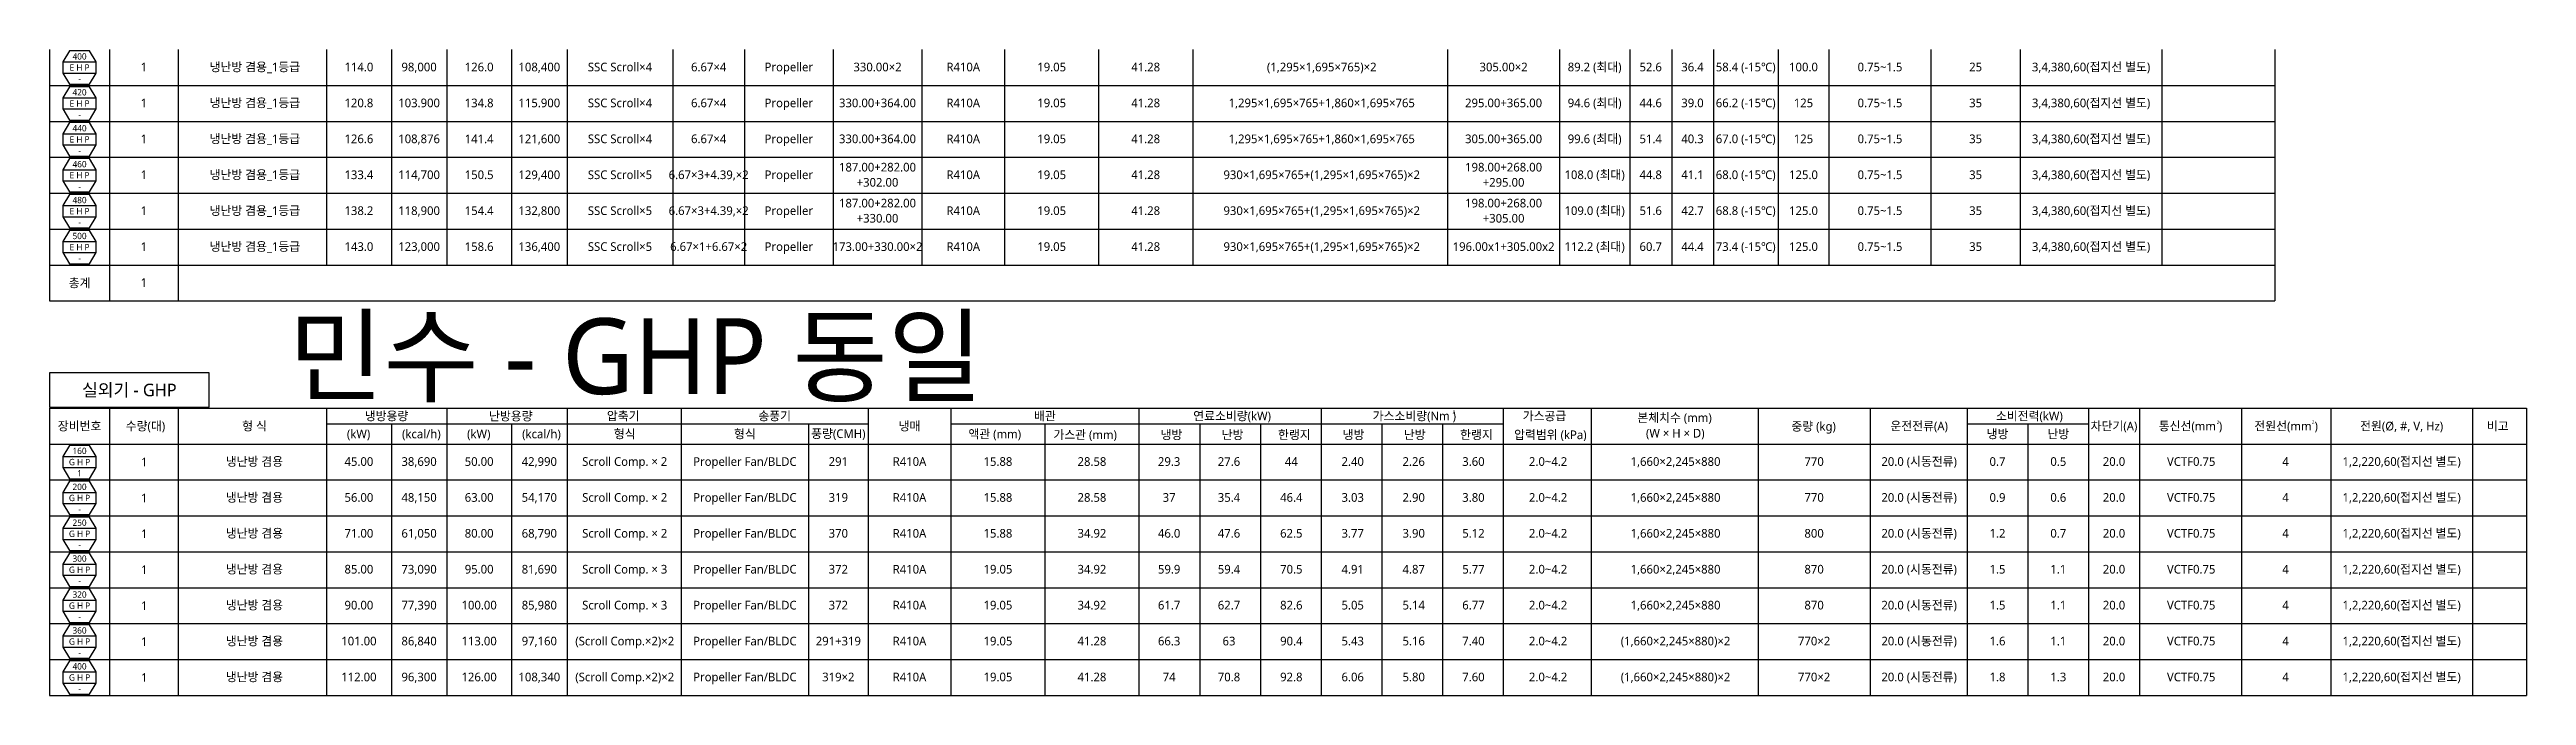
# Model space of a CAD drawing. Header units: millimetres. Extents: x -1305 to 107762, y -9150 to 56526.
# Drawn here: x 483 to 39666, y 4629 to 14843 of the extents above; entities that cross this region are included whole.
import ezdxf
from ezdxf.enums import TextEntityAlignment as Align

# ---------------------------------------------------------------- set-up
doc = ezdxf.new("R2010")
doc.units = ezdxf.units.MM
doc.layers.add('DVM_REPORT', color=7, linetype='Continuous')
doc.styles.add('맑은 고딕', font='malgun.ttf')

msp = doc.modelspace()

# ---------------------------------------------------------------- texts
at = {"layer": 'DVM_REPORT', "color": 2, "style": '맑은 고딕'}
for p in [(1976, 14567), (1976, 13999), (1976, 13431), (1976, 12863), (1976, 12295), (1976, 11727), (1976, 11159), (1982, 8320), (1982, 7752), (1982, 7185), (1982, 6617), (1982, 6049), (1982, 5481), (1982, 4913)]:
    msp.add_text('1', height=137, dxfattribs=at).set_placement(p, align=Align.MIDDLE_CENTER)
at = {"layer": 'DVM_REPORT', "color": 7, "style": '맑은 고딕'}
msp.add_text('민수 - GHP 동일', height=1200, dxfattribs=at).set_placement((9756, 9994), align=Align.MIDDLE_CENTER)

# ---------------------------------------------------------------- blocks, each defined once
blk = doc.blocks.new('A$Ca33948f4')
at = {"layer": 'DVM_REPORT', "color": 1}
for p, q in [((0, 568), (0, 0)), ((950, 568), (950, 0)), ((2035, 568), (2035, 0)), ((4379, 568), (4379, 0)), ((4379, 568), (4379, 0)), ((5408, 568), (5408, 0)), ((6283, 568), (6283, 0)), ((7309, 568), (7309, 0)), ((8188, 568), (8188, 0)), ((9993, 568), (9993, 0)), ((12006, 568), (12006, 0)), ((12949, 568), (12949, 0)), ((14259, 568), (14259, 0)), ((15746, 568), (15746, 0)), ((17234, 568), (17234, 0)), ((22996, 568), (22996, 0)), ((24385, 568), (24385, 0)), ((27028, 568), (27028, 0)), ((28800, 568), (28800, 0)), ((30334, 568), (30334, 0)), ((31297, 568), (31297, 0)), ((32256, 568), (32256, 0)), ((33060, 568), (33060, 0)), ((34675, 568), (34675, 0)), ((36086, 568), (36086, 0)), ((38329, 568), (38329, 0)), ((39183, 568), (39183, 0)), ((0, 0), (39183, 0))]:
    blk.add_line(p, q, dxfattribs=at)
at = {"layer": 'DVM_REPORT'}
blk.add_lwpolyline([(738, 196), (738, 372), (633, 548), (317, 548), (212, 372), (212, 196), (317, 20), (633, 20)], close=True, dxfattribs=at)
at = {"layer": 'DVM_REPORT', "color": 1}
for points in [[(18194, 568), (18194, 0)], [(19155, 568), (19155, 0)], [(20115, 568), (20115, 0)], [(21075, 568), (21075, 0)], [(22036, 568), (22036, 0)]]:
    blk.add_lwpolyline(points, dxfattribs=at)
at = {"layer": 'DVM_REPORT'}
for points in [[(212, 372), (738, 372)], [(212, 196), (738, 196)]]:
    blk.add_lwpolyline(points, dxfattribs=at)
at = {"layer": 'DVM_REPORT', "color": 2, "style": '맑은 고딕'}
for s, height, p in [('160', 100, (475, 460)), ('G H P', 100, (475, 284)), ('1', 100, (475, 108)), ('냉난방 겸용', 137, (3242, 292)), ('45.00', 137, (4894, 292)), ('38,690', 137, (5846, 292)), ('50.00', 137, (6796, 292)), ('42,990', 137, (7748, 292)), ('Scroll Comp. × 2', 137, (9099, 292)), ('Propeller Fan/BLDC', 137, (11000, 292)), ('291', 137, (12478, 292)), ('R410A', 137, (13604, 292)), ('15.88', 137, (15003, 292)), ('28.58', 137, (16490, 292)), ('29.3', 137, (17711, 292)), ('27.6', 137, (18658, 292)), ('44', 137, (19644, 292)), ('2.40', 137, (20615, 292)), ('2.26', 137, (21580, 292)), ('3.60', 137, (22525, 292)), ('2.0~4.2', 137, (23706, 292)), ('1,660×2,245×880', 137, (25722, 292)), ('770', 137, (27914, 292)), ('20.0 (시동전류)', 137, (29576, 292)), ('0.7', 137, (30815, 292)), ('0.5', 137, (31777, 292)), ('20.0', 137, (32658, 292)), ('VCTF0.75', 137, (33879, 292)), ('4', 137, (35371, 292)), ('1,2,220,60(접지선 별도)', 137, (37208, 292))]:
    blk.add_text(s, height=height, dxfattribs=at).set_placement(p, align=Align.MIDDLE_CENTER)
blk = doc.blocks.new('A$C50fac711')
at = {"layer": 'DVM_REPORT', "color": 1}
for p, q in [((0, 568), (0, 0)), ((950, 568), (950, 0)), ((2035, 568), (2035, 0)), ((4379, 568), (4379, 0)), ((4379, 568), (4379, 0)), ((5408, 568), (5408, 0)), ((6283, 568), (6283, 0)), ((7309, 568), (7309, 0)), ((8188, 568), (8188, 0)), ((9993, 568), (9993, 0)), ((12006, 568), (12006, 0)), ((12949, 568), (12949, 0)), ((14259, 568), (14259, 0)), ((15746, 568), (15746, 0)), ((17234, 568), (17234, 0)), ((22996, 568), (22996, 0)), ((24385, 568), (24385, 0)), ((27028, 568), (27028, 0)), ((28800, 568), (28800, 0)), ((30334, 568), (30334, 0)), ((31297, 568), (31297, 0)), ((32256, 568), (32256, 0)), ((33060, 568), (33060, 0)), ((34675, 568), (34675, 0)), ((36086, 568), (36086, 0)), ((38329, 568), (38329, 0)), ((39183, 568), (39183, 0)), ((0, 0), (39183, 0))]:
    blk.add_line(p, q, dxfattribs=at)
at = {"layer": 'DVM_REPORT'}
blk.add_lwpolyline([(738, 196), (738, 372), (633, 548), (317, 548), (212, 372), (212, 196), (317, 20), (633, 20)], close=True, dxfattribs=at)
at = {"layer": 'DVM_REPORT', "color": 1}
for points in [[(18194, 568), (18194, 0)], [(19155, 568), (19155, 0)], [(20115, 568), (20115, 0)], [(21075, 568), (21075, 0)], [(22036, 568), (22036, 0)]]:
    blk.add_lwpolyline(points, dxfattribs=at)
at = {"layer": 'DVM_REPORT'}
for points in [[(212, 372), (738, 372)], [(212, 196), (738, 196)]]:
    blk.add_lwpolyline(points, dxfattribs=at)
at = {"layer": 'DVM_REPORT', "color": 2, "style": '맑은 고딕'}
for s, height, p in [('200', 100, (475, 460)), ('G H P', 100, (475, 284)), ('-', 100, (475, 108)), ('냉난방 겸용', 137, (3242, 292)), ('56.00', 137, (4894, 292)), ('48,150', 137, (5846, 292)), ('63.00', 137, (6796, 292)), ('54,170', 137, (7748, 292)), ('Scroll Comp. × 2', 137, (9099, 292)), ('Propeller Fan/BLDC', 137, (11000, 292)), ('319', 137, (12478, 292)), ('R410A', 137, (13604, 292)), ('15.88', 137, (15003, 292)), ('28.58', 137, (16490, 292)), ('37', 137, (17711, 292)), ('35.4', 137, (18658, 292)), ('46.4', 137, (19644, 292)), ('3.03', 137, (20615, 292)), ('2.90', 137, (21580, 292)), ('3.80', 137, (22525, 292)), ('2.0~4.2', 137, (23706, 292)), ('1,660×2,245×880', 137, (25722, 292)), ('770', 137, (27914, 292)), ('20.0 (시동전류)', 137, (29576, 292)), ('0.9', 137, (30815, 292)), ('0.6', 137, (31777, 292)), ('20.0', 137, (32658, 292)), ('VCTF0.75', 137, (33879, 292)), ('4', 137, (35371, 292)), ('1,2,220,60(접지선 별도)', 137, (37208, 292))]:
    blk.add_text(s, height=height, dxfattribs=at).set_placement(p, align=Align.MIDDLE_CENTER)
blk = doc.blocks.new('A$C5308989e')
at = {"layer": 'DVM_REPORT', "color": 1}
for p, q in [((0, 568), (0, 0)), ((950, 568), (950, 0)), ((2035, 568), (2035, 0)), ((4379, 568), (4379, 0)), ((4379, 568), (4379, 0)), ((5408, 568), (5408, 0)), ((6283, 568), (6283, 0)), ((7309, 568), (7309, 0)), ((8188, 568), (8188, 0)), ((9993, 568), (9993, 0)), ((12006, 568), (12006, 0)), ((12949, 568), (12949, 0)), ((14259, 568), (14259, 0)), ((15746, 568), (15746, 0)), ((17234, 568), (17234, 0)), ((22996, 568), (22996, 0)), ((24385, 568), (24385, 0)), ((27028, 568), (27028, 0)), ((28800, 568), (28800, 0)), ((30334, 568), (30334, 0)), ((31297, 568), (31297, 0)), ((32256, 568), (32256, 0)), ((33060, 568), (33060, 0)), ((34675, 568), (34675, 0)), ((36086, 568), (36086, 0)), ((38329, 568), (38329, 0)), ((39183, 568), (39183, 0)), ((0, 0), (39183, 0))]:
    blk.add_line(p, q, dxfattribs=at)
at = {"layer": 'DVM_REPORT'}
blk.add_lwpolyline([(738, 196), (738, 372), (633, 548), (317, 548), (212, 372), (212, 196), (317, 20), (633, 20)], close=True, dxfattribs=at)
at = {"layer": 'DVM_REPORT', "color": 1}
for points in [[(18194, 568), (18194, 0)], [(19155, 568), (19155, 0)], [(20115, 568), (20115, 0)], [(21075, 568), (21075, 0)], [(22036, 568), (22036, 0)]]:
    blk.add_lwpolyline(points, dxfattribs=at)
at = {"layer": 'DVM_REPORT'}
for points in [[(212, 372), (738, 372)], [(212, 196), (738, 196)]]:
    blk.add_lwpolyline(points, dxfattribs=at)
at = {"layer": 'DVM_REPORT', "color": 2, "style": '맑은 고딕'}
for s, height, p in [('250', 100, (475, 460)), ('G H P', 100, (475, 284)), ('-', 100, (475, 108)), ('냉난방 겸용', 137, (3242, 292)), ('71.00', 137, (4894, 292)), ('61,050', 137, (5846, 292)), ('80.00', 137, (6796, 292)), ('68,790', 137, (7748, 292)), ('Scroll Comp. × 2', 137, (9099, 292)), ('Propeller Fan/BLDC', 137, (11000, 292)), ('370', 137, (12478, 292)), ('R410A', 137, (13604, 292)), ('15.88', 137, (15003, 292)), ('34.92', 137, (16490, 292)), ('46.0', 137, (17711, 292)), ('47.6', 137, (18658, 292)), ('62.5', 137, (19644, 292)), ('3.77', 137, (20615, 292)), ('3.90', 137, (21580, 292)), ('5.12', 137, (22525, 292)), ('2.0~4.2', 137, (23706, 292)), ('1,660×2,245×880', 137, (25722, 292)), ('800', 137, (27914, 292)), ('20.0 (시동전류)', 137, (29576, 292)), ('1.2', 137, (30815, 292)), ('0.7', 137, (31777, 292)), ('20.0', 137, (32658, 292)), ('VCTF0.75', 137, (33879, 292)), ('4', 137, (35371, 292)), ('1,2,220,60(접지선 별도)', 137, (37208, 292))]:
    blk.add_text(s, height=height, dxfattribs=at).set_placement(p, align=Align.MIDDLE_CENTER)
blk = doc.blocks.new('A$C57ee22e8')
at = {"layer": 'DVM_REPORT', "color": 1}
for p, q in [((0, 568), (0, 0)), ((950, 568), (950, 0)), ((2035, 568), (2035, 0)), ((4379, 568), (4379, 0)), ((4379, 568), (4379, 0)), ((5408, 568), (5408, 0)), ((6283, 568), (6283, 0)), ((7309, 568), (7309, 0)), ((8188, 568), (8188, 0)), ((9993, 568), (9993, 0)), ((12006, 568), (12006, 0)), ((12949, 568), (12949, 0)), ((14259, 568), (14259, 0)), ((15746, 568), (15746, 0)), ((17234, 568), (17234, 0)), ((22996, 568), (22996, 0)), ((24385, 568), (24385, 0)), ((27028, 568), (27028, 0)), ((28800, 568), (28800, 0)), ((30334, 568), (30334, 0)), ((31297, 568), (31297, 0)), ((32256, 568), (32256, 0)), ((33060, 568), (33060, 0)), ((34675, 568), (34675, 0)), ((36086, 568), (36086, 0)), ((38329, 568), (38329, 0)), ((39183, 568), (39183, 0)), ((0, 0), (39183, 0))]:
    blk.add_line(p, q, dxfattribs=at)
at = {"layer": 'DVM_REPORT'}
blk.add_lwpolyline([(738, 196), (738, 372), (633, 548), (317, 548), (212, 372), (212, 196), (317, 20), (633, 20)], close=True, dxfattribs=at)
at = {"layer": 'DVM_REPORT', "color": 1}
for points in [[(18194, 568), (18194, 0)], [(19155, 568), (19155, 0)], [(20115, 568), (20115, 0)], [(21075, 568), (21075, 0)], [(22036, 568), (22036, 0)]]:
    blk.add_lwpolyline(points, dxfattribs=at)
at = {"layer": 'DVM_REPORT'}
for points in [[(212, 372), (738, 372)], [(212, 196), (738, 196)]]:
    blk.add_lwpolyline(points, dxfattribs=at)
at = {"layer": 'DVM_REPORT', "color": 2, "style": '맑은 고딕'}
for s, height, p in [('300', 100, (475, 460)), ('G H P', 100, (475, 284)), ('-', 100, (475, 108)), ('냉난방 겸용', 137, (3242, 292)), ('85.00', 137, (4894, 292)), ('73,090', 137, (5846, 292)), ('95.00', 137, (6796, 292)), ('81,690', 137, (7748, 292)), ('Scroll Comp. × 3', 137, (9099, 292)), ('Propeller Fan/BLDC', 137, (11000, 292)), ('372', 137, (12478, 292)), ('R410A', 137, (13604, 292)), ('19.05', 137, (15003, 292)), ('34.92', 137, (16490, 292)), ('59.9', 137, (17711, 292)), ('59.4', 137, (18658, 292)), ('70.5', 137, (19644, 292)), ('4.91', 137, (20615, 292)), ('4.87', 137, (21580, 292)), ('5.77', 137, (22525, 292)), ('2.0~4.2', 137, (23706, 292)), ('1,660×2,245×880', 137, (25722, 292)), ('870', 137, (27914, 292)), ('20.0 (시동전류)', 137, (29576, 292)), ('1.5', 137, (30815, 292)), ('1.1', 137, (31777, 292)), ('20.0', 137, (32658, 292)), ('VCTF0.75', 137, (33879, 292)), ('4', 137, (35371, 292)), ('1,2,220,60(접지선 별도)', 137, (37208, 292))]:
    blk.add_text(s, height=height, dxfattribs=at).set_placement(p, align=Align.MIDDLE_CENTER)
blk = doc.blocks.new('A$C3d9da7af')
at = {"layer": 'DVM_REPORT', "color": 1}
for p, q in [((0, 568), (0, 0)), ((950, 568), (950, 0)), ((2035, 568), (2035, 0)), ((4379, 568), (4379, 0)), ((4379, 568), (4379, 0)), ((5408, 568), (5408, 0)), ((6283, 568), (6283, 0)), ((7309, 568), (7309, 0)), ((8188, 568), (8188, 0)), ((9993, 568), (9993, 0)), ((12006, 568), (12006, 0)), ((12949, 568), (12949, 0)), ((14259, 568), (14259, 0)), ((15746, 568), (15746, 0)), ((17234, 568), (17234, 0)), ((22996, 568), (22996, 0)), ((24385, 568), (24385, 0)), ((27028, 568), (27028, 0)), ((28800, 568), (28800, 0)), ((30334, 568), (30334, 0)), ((31297, 568), (31297, 0)), ((32256, 568), (32256, 0)), ((33060, 568), (33060, 0)), ((34675, 568), (34675, 0)), ((36086, 568), (36086, 0)), ((38329, 568), (38329, 0)), ((39183, 568), (39183, 0)), ((0, 0), (39183, 0))]:
    blk.add_line(p, q, dxfattribs=at)
at = {"layer": 'DVM_REPORT'}
blk.add_lwpolyline([(738, 196), (738, 372), (633, 548), (317, 548), (212, 372), (212, 196), (317, 20), (633, 20)], close=True, dxfattribs=at)
at = {"layer": 'DVM_REPORT', "color": 1}
for points in [[(18194, 568), (18194, 0)], [(19155, 568), (19155, 0)], [(20115, 568), (20115, 0)], [(21075, 568), (21075, 0)], [(22036, 568), (22036, 0)]]:
    blk.add_lwpolyline(points, dxfattribs=at)
at = {"layer": 'DVM_REPORT'}
for points in [[(212, 372), (738, 372)], [(212, 196), (738, 196)]]:
    blk.add_lwpolyline(points, dxfattribs=at)
at = {"layer": 'DVM_REPORT', "color": 2, "style": '맑은 고딕'}
for s, height, p in [('320', 100, (475, 460)), ('G H P', 100, (475, 284)), ('-', 100, (475, 108)), ('냉난방 겸용', 137, (3242, 292)), ('90.00', 137, (4894, 292)), ('77,390', 137, (5846, 292)), ('100.00', 137, (6796, 292)), ('85,980', 137, (7748, 292)), ('Scroll Comp. × 3', 137, (9099, 292)), ('Propeller Fan/BLDC', 137, (11000, 292)), ('372', 137, (12478, 292)), ('R410A', 137, (13604, 292)), ('19.05', 137, (15003, 292)), ('34.92', 137, (16490, 292)), ('61.7', 137, (17711, 292)), ('62.7', 137, (18658, 292)), ('82.6', 137, (19644, 292)), ('5.05', 137, (20615, 292)), ('5.14', 137, (21580, 292)), ('6.77', 137, (22525, 292)), ('2.0~4.2', 137, (23706, 292)), ('1,660×2,245×880', 137, (25722, 292)), ('870', 137, (27914, 292)), ('20.0 (시동전류)', 137, (29576, 292)), ('1.5', 137, (30815, 292)), ('1.1', 137, (31777, 292)), ('20.0', 137, (32658, 292)), ('VCTF0.75', 137, (33879, 292)), ('4', 137, (35371, 292)), ('1,2,220,60(접지선 별도)', 137, (37208, 292))]:
    blk.add_text(s, height=height, dxfattribs=at).set_placement(p, align=Align.MIDDLE_CENTER)
blk = doc.blocks.new('A$C30527f37')
at = {"layer": 'DVM_REPORT', "color": 1}
for p, q in [((0, 568), (0, 0)), ((950, 568), (950, 0)), ((2035, 568), (2035, 0)), ((4379, 568), (4379, 0)), ((4379, 568), (4379, 0)), ((5408, 568), (5408, 0)), ((6283, 568), (6283, 0)), ((7309, 568), (7309, 0)), ((8188, 568), (8188, 0)), ((9993, 568), (9993, 0)), ((12006, 568), (12006, 0)), ((12949, 568), (12949, 0)), ((14259, 568), (14259, 0)), ((15746, 568), (15746, 0)), ((17234, 568), (17234, 0)), ((22996, 568), (22996, 0)), ((24385, 568), (24385, 0)), ((27028, 568), (27028, 0)), ((28800, 568), (28800, 0)), ((30334, 568), (30334, 0)), ((31297, 568), (31297, 0)), ((32256, 568), (32256, 0)), ((33060, 568), (33060, 0)), ((34675, 568), (34675, 0)), ((36086, 568), (36086, 0)), ((38329, 568), (38329, 0)), ((39183, 568), (39183, 0)), ((0, 0), (39183, 0))]:
    blk.add_line(p, q, dxfattribs=at)
at = {"layer": 'DVM_REPORT'}
blk.add_lwpolyline([(738, 196), (738, 372), (633, 548), (317, 548), (212, 372), (212, 196), (317, 20), (633, 20)], close=True, dxfattribs=at)
at = {"layer": 'DVM_REPORT', "color": 1}
for points in [[(18194, 568), (18194, 0)], [(19155, 568), (19155, 0)], [(20115, 568), (20115, 0)], [(21075, 568), (21075, 0)], [(22036, 568), (22036, 0)]]:
    blk.add_lwpolyline(points, dxfattribs=at)
at = {"layer": 'DVM_REPORT'}
for points in [[(212, 372), (738, 372)], [(212, 196), (738, 196)]]:
    blk.add_lwpolyline(points, dxfattribs=at)
at = {"layer": 'DVM_REPORT', "color": 2, "style": '맑은 고딕'}
for s, height, p in [('360', 100, (475, 460)), ('G H P', 100, (475, 284)), ('-', 100, (475, 108)), ('냉난방 겸용', 137, (3242, 292)), ('101.00', 137, (4894, 292)), ('86,840', 137, (5846, 292)), ('113.00', 137, (6796, 292)), ('97,160', 137, (7748, 292)), ('(Scroll Comp.×2)×2', 137, (9099, 292)), ('Propeller Fan/BLDC', 137, (11000, 292)), ('291+319', 137, (12478, 292)), ('R410A', 137, (13604, 292)), ('19.05', 137, (15003, 292)), ('41.28', 137, (16490, 292)), ('66.3', 137, (17711, 292)), ('63', 137, (18658, 292)), ('90.4', 137, (19644, 292)), ('5.43', 137, (20615, 292)), ('5.16', 137, (21580, 292)), ('7.40', 137, (22525, 292)), ('2.0~4.2', 137, (23706, 292)), ('(1,660×2,245×880)×2', 137, (25722, 292)), ('770×2', 137, (27914, 292)), ('20.0 (시동전류)', 137, (29576, 292)), ('1.6', 137, (30815, 292)), ('1.1', 137, (31777, 292)), ('20.0', 137, (32658, 292)), ('VCTF0.75', 137, (33879, 292)), ('4', 137, (35371, 292)), ('1,2,220,60(접지선 별도)', 137, (37208, 292))]:
    blk.add_text(s, height=height, dxfattribs=at).set_placement(p, align=Align.MIDDLE_CENTER)
blk = doc.blocks.new('A$C9c4322e8')
at = {"layer": 'DVM_REPORT', "color": 1}
for p, q in [((0, 568), (0, 0)), ((950, 568), (950, 0)), ((2035, 568), (2035, 0)), ((4379, 568), (4379, 0)), ((4379, 568), (4379, 0)), ((5408, 568), (5408, 0)), ((6283, 568), (6283, 0)), ((7309, 568), (7309, 0)), ((8188, 568), (8188, 0)), ((9993, 568), (9993, 0)), ((12006, 568), (12006, 0)), ((12949, 568), (12949, 0)), ((14259, 568), (14259, 0)), ((15746, 568), (15746, 0)), ((17234, 568), (17234, 0)), ((22996, 568), (22996, 0)), ((24385, 568), (24385, 0)), ((27028, 568), (27028, 0)), ((28800, 568), (28800, 0)), ((30334, 568), (30334, 0)), ((31297, 568), (31297, 0)), ((32256, 568), (32256, 0)), ((33060, 568), (33060, 0)), ((34675, 568), (34675, 0)), ((36086, 568), (36086, 0)), ((38329, 568), (38329, 0)), ((39183, 568), (39183, 0)), ((0, 0), (39183, 0))]:
    blk.add_line(p, q, dxfattribs=at)
at = {"layer": 'DVM_REPORT'}
blk.add_lwpolyline([(738, 196), (738, 372), (633, 548), (317, 548), (212, 372), (212, 196), (317, 20), (633, 20)], close=True, dxfattribs=at)
at = {"layer": 'DVM_REPORT', "color": 1}
for points in [[(18194, 568), (18194, 0)], [(19155, 568), (19155, 0)], [(20115, 568), (20115, 0)], [(21075, 568), (21075, 0)], [(22036, 568), (22036, 0)]]:
    blk.add_lwpolyline(points, dxfattribs=at)
at = {"layer": 'DVM_REPORT'}
for points in [[(212, 372), (738, 372)], [(212, 196), (738, 196)]]:
    blk.add_lwpolyline(points, dxfattribs=at)
at = {"layer": 'DVM_REPORT', "color": 2, "style": '맑은 고딕'}
for s, height, p in [('400', 100, (475, 460)), ('G H P', 100, (475, 284)), ('-', 100, (475, 108)), ('냉난방 겸용', 137, (3242, 292)), ('112.00', 137, (4894, 292)), ('96,300', 137, (5846, 292)), ('126.00', 137, (6796, 292)), ('108,340', 137, (7748, 292)), ('(Scroll Comp.×2)×2', 137, (9099, 292)), ('Propeller Fan/BLDC', 137, (11000, 292)), ('319×2', 137, (12478, 292)), ('R410A', 137, (13604, 292)), ('19.05', 137, (15003, 292)), ('41.28', 137, (16490, 292)), ('74', 137, (17711, 292)), ('70.8', 137, (18658, 292)), ('92.8', 137, (19644, 292)), ('6.06', 137, (20615, 292)), ('5.80', 137, (21580, 292)), ('7.60', 137, (22525, 292)), ('2.0~4.2', 137, (23706, 292)), ('(1,660×2,245×880)×2', 137, (25722, 292)), ('770×2', 137, (27914, 292)), ('20.0 (시동전류)', 137, (29576, 292)), ('1.8', 137, (30815, 292)), ('1.3', 137, (31777, 292)), ('20.0', 137, (32658, 292)), ('VCTF0.75', 137, (33879, 292)), ('4', 137, (35371, 292)), ('1,2,220,60(접지선 별도)', 137, (37208, 292))]:
    blk.add_text(s, height=height, dxfattribs=at).set_placement(p, align=Align.MIDDLE_CENTER)
blk = doc.blocks.new('A$C370d0fec')
at = {"layer": 'DVM_REPORT'}
for p, q in [((0, 568), (0, 0)), ((35203, 568), (35203, 0)), ((0, 0), (35203, 0))]:
    blk.add_line(p, q, dxfattribs=at)
at = {"layer": 'DVM_REPORT', "color": 1}
for p, q in [((950, 568), (950, 0)), ((2035, 568), (2035, 0))]:
    blk.add_line(p, q, dxfattribs=at)
at = {"layer": 'DVM_REPORT', "color": 2, "style": '맑은 고딕'}
blk.add_text('총계', height=137, dxfattribs=at).set_placement((475, 284), align=Align.MIDDLE_CENTER)
blk = doc.blocks.new('A$C5af08ec7')
at = {"layer": 'DVM_REPORT', "color": 7}
for p, q in [((2527, 1128), (0, 1128)), ((0, 1128), (0, 585)), ((2527, 585), (2527, 1128)), ((0, 585), (2527, 585)), ((0, 568), (39183, 568)), ((0, 568), (0, 0)), ((39183, 568), (39183, 0)), ((0, 0), (39183, 0))]:
    blk.add_line(p, q, dxfattribs=at)
at = {"layer": 'DVM_REPORT', "color": 1}
for p, q in [((950, 568), (950, 0)), ((2035, 568), (2035, 0)), ((4379, 568), (4379, 0)), ((4379, 568), (4379, 0)), ((6283, 568), (6283, 0)), ((8188, 568), (8188, 0)), ((9993, 568), (9993, 0)), ((12949, 568), (12949, 0)), ((14259, 568), (14259, 0)), ((14259, 568), (14259, 0)), ((17234, 568), (17234, 0)), ((20115, 568), (20115, 0)), ((22996, 568), (22996, 0)), ((24385, 568), (24385, 0)), ((27028, 568), (27028, 0)), ((28800, 568), (28800, 0)), ((30334, 568), (30334, 0)), ((32256, 568), (32256, 0)), ((33060, 568), (33060, 0)), ((34675, 568), (34675, 0)), ((36086, 568), (36086, 0)), ((38329, 568), (38329, 0)), ((4379, 321), (12949, 321)), ((5408, 321), (5408, 0)), ((7309, 321), (7309, 0)), ((12006, 321), (12006, 0)), ((14259, 321), (17234, 321)), ((15746, 321), (15746, 0)), ((17234, 321), (22996, 321)), ((18194, 321), (18194, 0)), ((19155, 321), (19155, 0)), ((21075, 321), (21075, 0)), ((22036, 321), (22036, 0)), ((30334, 321), (32256, 321)), ((31297, 321), (31297, 0))]:
    blk.add_line(p, q, dxfattribs=at)
at = {"layer": 'DVM_REPORT', "color": 7, "style": '맑은 고딕'}
blk.add_text('실외기 - GHP', height=197.8, dxfattribs=at).set_placement((1263, 856), align=Align.MIDDLE_CENTER)
at = {"layer": 'DVM_REPORT', "color": 2, "style": '맑은 고딕'}
for s, height, p in [('냉방용량', 137.3, (5331, 444)), ('난방용량', 137.3, (7297, 442)), ('압축기', 137.3, (9075, 444)), ('송풍기', 137.3, (11471, 444)), ('배관', 137.3, (15746, 444)), ('연료소비량(kW)', 137.3, (18707, 444)), ('가스소비량(Nm )', 137.3, (21590, 444)), ('가스공급', 137.3, (23649, 444)), ('본체치수 (mm)', 137.3, (25706, 417)), ('소비전력(kW)', 137.3, (31319, 444)), ('장비번호', 137.3, (475, 284)), ('수량(대)', 137.3, (1517, 284)), ('형 식', 137.3, (3242, 284)), ('(kW)', 137.3, (4889, 160)), ('(kcal/h)', 137.3, (5882, 160)), ('(kW)', 137.3, (6790, 160)), ('(kcal/h)', 137.3, (7782, 160)), ('형식', 137.3, (9099, 160)), ('형식', 137.3, (11000, 160)), ('풍량(CMH)', 137.3, (12478, 164)), ('냉매', 137.3, (13604, 284)), ('(W × H × D)', 137.28, (25718, 172)), ('운전전류(A)', 137.3, (29576, 284)), ('냉방', 137.3, (30816, 160)), ('난방', 137.3, (31777, 160)), ('차단기(A)', 137.3, (32658, 284)), ('통신선(mm )', 137.3, (33868, 284)), ('전원선(mm )', 137.3, (35381, 284)), ('전원(%%C, #, V, Hz)', 137.28, (37208, 284)), ('비고', 137.3, (38729, 284))]:
    blk.add_text(s, height=height, dxfattribs=at).set_placement(p, align=Align.MIDDLE_CENTER)
for s, p in [('3', (22216, 507)), ('2', (34303, 344)), ('2', (35809, 348))]:
    blk.add_text(s, height=53.8, dxfattribs=at).set_placement(p, align=Align.MIDDLE)
for s, p in [('액관 (mm)', (15369, 158)), ('가스관 (mm)', (16885, 147)), ('냉방', (17920, 147)), ('난방', (18887, 147)), ('한랭지', (19950, 147)), ('냉방', (20801, 147)), ('난방', (21768, 147)), ('한랭지', (22831, 147)), ('압력범위 (kPa)', (24315, 147)), ('중량 (kg)', (28258, 280))]:
    blk.add_text(s, height=137.3, dxfattribs=at).set_placement(p, align=Align.MIDDLE_RIGHT)
blk = doc.blocks.new('A$C440fe562')
at = {"layer": 'DVM_REPORT'}
for p, q in [((0, 568), (0, 0)), ((35203, 568), (35203, 0))]:
    blk.add_line(p, q, dxfattribs=at)
at = {"layer": 'DVM_REPORT', "color": 1}
for p, q in [((950, 568), (950, 0)), ((2035, 568), (2035, 0)), ((4379, 568), (4379, 0)), ((5408, 568), (5408, 0)), ((6283, 568), (6283, 0)), ((7309, 568), (7309, 0)), ((8188, 568), (8188, 0)), ((9861, 568), (9861, 0)), ((10993, 568), (10993, 0)), ((12396, 568), (12396, 0)), ((13799, 568), (13799, 0)), ((15109, 568), (15109, 0)), ((16596, 568), (16596, 0)), ((18084, 568), (18084, 0)), ((22116, 568), (22116, 0)), ((23888, 568), (23888, 0)), ((24997, 568), (24997, 0)), ((25661, 568), (25661, 0)), ((26320, 568), (26320, 0)), ((27344, 568), (27344, 0)), ((28148, 568), (28148, 0)), ((29763, 568), (29763, 0)), ((31174, 568), (31174, 0)), ((33417, 568), (33417, 0)), ((0, 0), (35203, 0))]:
    blk.add_line(p, q, dxfattribs=at)
at = {"layer": 'DVM_REPORT'}
blk.add_lwpolyline([(738, 196), (738, 372), (633, 548), (317, 548), (212, 372), (212, 196), (317, 20), (633, 20)], close=True, dxfattribs=at)
for points in [[(212, 372), (738, 372)], [(212, 196), (738, 196)]]:
    blk.add_lwpolyline(points, dxfattribs=at)
at = {"layer": 'DVM_REPORT', "color": 2, "style": '맑은 고딕'}
for s, height, p in [('500', 100, (475, 460)), ('E H P', 100, (475, 284)), ('-', 100, (475, 108)), ('냉난방 겸용_1등급', 137, (3248, 292)), ('143.0', 137, (4894, 292)), ('123,000', 137, (5846, 292)), ('158.6', 137, (6796, 292)), ('136,400', 137, (7748, 292)), ('SSC Scroll×5', 137, (9024, 292)), ('6.67×1+6.67×2', 137, (10427, 292)), ('Propeller', 137, (11695, 292)), ('173.00+330.00×2', 137, (13098, 292)), ('R410A', 137, (14454, 292)), ('19.05', 137, (15853, 292)), ('41.28', 137, (17340, 292)), ('930×1,695×765+(1,295×1,695×765)×2', 137, (20125, 292)), ('196.00x1+305.00x2', 137, (23002, 292)), ('112.2 (최대)', 137, (24442, 292)), ('60.7', 137, (25329, 292)), ('44.4', 137, (25990, 292)), ('73.4 (-15℃)', 137, (26832, 292)), ('125.0', 137, (27746, 292)), ('0.75~1.5', 137, (28956, 292)), ('35', 137, (30469, 292)), ('3,4,380,60(접지선 별도)', 137, (32296, 292))]:
    blk.add_text(s, height=height, dxfattribs=at).set_placement(p, align=Align.MIDDLE_CENTER)
blk = doc.blocks.new('A$Ccde1b385')
at = {"layer": 'DVM_REPORT'}
for p, q in [((0, 568), (0, 0)), ((35203, 568), (35203, 0))]:
    blk.add_line(p, q, dxfattribs=at)
at = {"layer": 'DVM_REPORT', "color": 1}
for p, q in [((950, 568), (950, 0)), ((2035, 568), (2035, 0)), ((4379, 568), (4379, 0)), ((5408, 568), (5408, 0)), ((6283, 568), (6283, 0)), ((7309, 568), (7309, 0)), ((8188, 568), (8188, 0)), ((9861, 568), (9861, 0)), ((10993, 568), (10993, 0)), ((12396, 568), (12396, 0)), ((13799, 568), (13799, 0)), ((15109, 568), (15109, 0)), ((16596, 568), (16596, 0)), ((18084, 568), (18084, 0)), ((22116, 568), (22116, 0)), ((23888, 568), (23888, 0)), ((24997, 568), (24997, 0)), ((25661, 568), (25661, 0)), ((26320, 568), (26320, 0)), ((27344, 568), (27344, 0)), ((28148, 568), (28148, 0)), ((29763, 568), (29763, 0)), ((31174, 568), (31174, 0)), ((33417, 568), (33417, 0)), ((0, 0), (35203, 0))]:
    blk.add_line(p, q, dxfattribs=at)
at = {"layer": 'DVM_REPORT'}
blk.add_lwpolyline([(738, 196), (738, 372), (633, 548), (317, 548), (212, 372), (212, 196), (317, 20), (633, 20)], close=True, dxfattribs=at)
for points in [[(212, 372), (738, 372)], [(212, 196), (738, 196)]]:
    blk.add_lwpolyline(points, dxfattribs=at)
at = {"layer": 'DVM_REPORT', "color": 2, "style": '맑은 고딕'}
for s, height, p in [('480', 100, (475, 460)), ('187.00+282.00', 137, (13098, 412)), ('198.00+268.00', 137, (23002, 412)), ('E H P', 100, (475, 284)), ('-', 100, (475, 108)), ('냉난방 겸용_1등급', 137, (3248, 292)), ('138.2', 137, (4894, 292)), ('118,900', 137, (5846, 292)), ('154.4', 137, (6796, 292)), ('132,800', 137, (7748, 292)), ('SSC Scroll×5', 137, (9024, 292)), ('6.67×3+4.39,×2', 137, (10427, 292)), ('Propeller', 137, (11695, 292)), ('+330.00', 137, (13098, 172)), ('R410A', 137, (14454, 292)), ('19.05', 137, (15853, 292)), ('41.28', 137, (17340, 292)), ('930×1,695×765+(1,295×1,695×765)×2', 137, (20125, 292)), ('+305.00', 137, (23002, 172)), ('109.0 (최대)', 137, (24442, 292)), ('51.6', 137, (25329, 292)), ('42.7', 137, (25990, 292)), ('68.8 (-15℃)', 137, (26832, 292)), ('125.0', 137, (27746, 292)), ('0.75~1.5', 137, (28956, 292)), ('35', 137, (30469, 292)), ('3,4,380,60(접지선 별도)', 137, (32296, 292))]:
    blk.add_text(s, height=height, dxfattribs=at).set_placement(p, align=Align.MIDDLE_CENTER)
blk = doc.blocks.new('A$C49469e83')
at = {"layer": 'DVM_REPORT'}
for p, q in [((0, 568), (0, 0)), ((35203, 568), (35203, 0))]:
    blk.add_line(p, q, dxfattribs=at)
at = {"layer": 'DVM_REPORT', "color": 1}
for p, q in [((950, 568), (950, 0)), ((2035, 568), (2035, 0)), ((4379, 568), (4379, 0)), ((5408, 568), (5408, 0)), ((6283, 568), (6283, 0)), ((7309, 568), (7309, 0)), ((8188, 568), (8188, 0)), ((9861, 568), (9861, 0)), ((10993, 568), (10993, 0)), ((12396, 568), (12396, 0)), ((13799, 568), (13799, 0)), ((15109, 568), (15109, 0)), ((16596, 568), (16596, 0)), ((18084, 568), (18084, 0)), ((22116, 568), (22116, 0)), ((23888, 568), (23888, 0)), ((24997, 568), (24997, 0)), ((25661, 568), (25661, 0)), ((26320, 568), (26320, 0)), ((27344, 568), (27344, 0)), ((28148, 568), (28148, 0)), ((29763, 568), (29763, 0)), ((31174, 568), (31174, 0)), ((33417, 568), (33417, 0)), ((0, 0), (35203, 0))]:
    blk.add_line(p, q, dxfattribs=at)
at = {"layer": 'DVM_REPORT'}
blk.add_lwpolyline([(738, 196), (738, 372), (633, 548), (317, 548), (212, 372), (212, 196), (317, 20), (633, 20)], close=True, dxfattribs=at)
for points in [[(212, 372), (738, 372)], [(212, 196), (738, 196)]]:
    blk.add_lwpolyline(points, dxfattribs=at)
at = {"layer": 'DVM_REPORT', "color": 2, "style": '맑은 고딕'}
for s, height, p in [('460', 100, (475, 460)), ('187.00+282.00', 137, (13098, 412)), ('198.00+268.00', 137, (23002, 412)), ('E H P', 100, (475, 284)), ('-', 100, (475, 108)), ('냉난방 겸용_1등급', 137, (3248, 292)), ('133.4', 137, (4894, 292)), ('114,700', 137, (5846, 292)), ('150.5', 137, (6796, 292)), ('129,400', 137, (7748, 292)), ('SSC Scroll×5', 137, (9024, 292)), ('6.67×3+4.39,×2', 137, (10427, 292)), ('Propeller', 137, (11695, 292)), ('+302.00', 137, (13098, 172)), ('R410A', 137, (14454, 292)), ('19.05', 137, (15853, 292)), ('41.28', 137, (17340, 292)), ('930×1,695×765+(1,295×1,695×765)×2', 137, (20125, 292)), ('+295.00', 137, (23002, 172)), ('108.0 (최대)', 137, (24442, 292)), ('44.8', 137, (25329, 292)), ('41.1', 137, (25990, 292)), ('68.0 (-15℃)', 137, (26832, 292)), ('125.0', 137, (27746, 292)), ('0.75~1.5', 137, (28956, 292)), ('35', 137, (30469, 292)), ('3,4,380,60(접지선 별도)', 137, (32296, 292))]:
    blk.add_text(s, height=height, dxfattribs=at).set_placement(p, align=Align.MIDDLE_CENTER)
blk = doc.blocks.new('A$C7b524b06')
at = {"layer": 'DVM_REPORT'}
for p, q in [((0, 568), (0, 0)), ((35203, 568), (35203, 0))]:
    blk.add_line(p, q, dxfattribs=at)
at = {"layer": 'DVM_REPORT', "color": 1}
for p, q in [((950, 568), (950, 0)), ((2035, 568), (2035, 0)), ((4379, 568), (4379, 0)), ((5408, 568), (5408, 0)), ((6283, 568), (6283, 0)), ((7309, 568), (7309, 0)), ((8188, 568), (8188, 0)), ((9861, 568), (9861, 0)), ((10993, 568), (10993, 0)), ((12396, 568), (12396, 0)), ((13799, 568), (13799, 0)), ((15109, 568), (15109, 0)), ((16596, 568), (16596, 0)), ((18084, 568), (18084, 0)), ((22116, 568), (22116, 0)), ((23888, 568), (23888, 0)), ((24997, 568), (24997, 0)), ((25661, 568), (25661, 0)), ((26320, 568), (26320, 0)), ((27344, 568), (27344, 0)), ((28148, 568), (28148, 0)), ((29763, 568), (29763, 0)), ((31174, 568), (31174, 0)), ((33417, 568), (33417, 0)), ((0, 0), (35203, 0))]:
    blk.add_line(p, q, dxfattribs=at)
at = {"layer": 'DVM_REPORT'}
blk.add_lwpolyline([(738, 196), (738, 372), (633, 548), (317, 548), (212, 372), (212, 196), (317, 20), (633, 20)], close=True, dxfattribs=at)
for points in [[(212, 372), (738, 372)], [(212, 196), (738, 196)]]:
    blk.add_lwpolyline(points, dxfattribs=at)
at = {"layer": 'DVM_REPORT', "color": 2, "style": '맑은 고딕'}
for s, height, p in [('440', 100, (475, 460)), ('E H P', 100, (475, 284)), ('-', 100, (475, 108)), ('냉난방 겸용_1등급', 137, (3248, 292)), ('126.6', 137, (4894, 292)), ('108,876', 137, (5846, 292)), ('141.4', 137, (6796, 292)), ('121,600', 137, (7748, 292)), ('SSC Scroll×4', 137, (9024, 292)), ('6.67×4', 137, (10427, 292)), ('Propeller', 137, (11695, 292)), ('330.00+364.00', 137, (13098, 292)), ('R410A', 137, (14454, 292)), ('19.05', 137, (15853, 292)), ('41.28', 137, (17340, 292)), ('1,295×1,695×765+1,860×1,695×765', 137, (20125, 292)), ('305.00+365.00', 137, (23002, 292)), ('99.6 (최대)', 137, (24442, 292)), ('51.4', 137, (25329, 292)), ('40.3', 137, (25990, 292)), ('67.0 (-15℃)', 137, (26832, 292)), ('125', 137, (27746, 292)), ('0.75~1.5', 137, (28956, 292)), ('35', 137, (30469, 292)), ('3,4,380,60(접지선 별도)', 137, (32296, 292))]:
    blk.add_text(s, height=height, dxfattribs=at).set_placement(p, align=Align.MIDDLE_CENTER)
blk = doc.blocks.new('A$C6ace5c91')
at = {"layer": 'DVM_REPORT'}
for p, q in [((0, 568), (0, 0)), ((35203, 568), (35203, 0))]:
    blk.add_line(p, q, dxfattribs=at)
at = {"layer": 'DVM_REPORT', "color": 1}
for p, q in [((950, 568), (950, 0)), ((2035, 568), (2035, 0)), ((4379, 568), (4379, 0)), ((5408, 568), (5408, 0)), ((6283, 568), (6283, 0)), ((7309, 568), (7309, 0)), ((8188, 568), (8188, 0)), ((9861, 568), (9861, 0)), ((10993, 568), (10993, 0)), ((12396, 568), (12396, 0)), ((13799, 568), (13799, 0)), ((15109, 568), (15109, 0)), ((16596, 568), (16596, 0)), ((18084, 568), (18084, 0)), ((22116, 568), (22116, 0)), ((23888, 568), (23888, 0)), ((24997, 568), (24997, 0)), ((25661, 568), (25661, 0)), ((26320, 568), (26320, 0)), ((27344, 568), (27344, 0)), ((28148, 568), (28148, 0)), ((29763, 568), (29763, 0)), ((31174, 568), (31174, 0)), ((33417, 568), (33417, 0)), ((0, 0), (35203, 0))]:
    blk.add_line(p, q, dxfattribs=at)
at = {"layer": 'DVM_REPORT'}
blk.add_lwpolyline([(738, 196), (738, 372), (633, 548), (317, 548), (212, 372), (212, 196), (317, 20), (633, 20)], close=True, dxfattribs=at)
for points in [[(212, 372), (738, 372)], [(212, 196), (738, 196)]]:
    blk.add_lwpolyline(points, dxfattribs=at)
at = {"layer": 'DVM_REPORT', "color": 2, "style": '맑은 고딕'}
for s, height, p in [('420', 100, (475, 460)), ('E H P', 100, (475, 284)), ('-', 100, (475, 108)), ('냉난방 겸용_1등급', 137, (3248, 292)), ('120.8', 137, (4894, 292)), ('103.900', 137, (5846, 292)), ('134.8', 137, (6796, 292)), ('115.900', 137, (7748, 292)), ('SSC Scroll×4', 137, (9024, 292)), ('6.67×4', 137, (10427, 292)), ('Propeller', 137, (11695, 292)), ('330.00+364.00', 137, (13098, 292)), ('R410A', 137, (14454, 292)), ('19.05', 137, (15853, 292)), ('41.28', 137, (17340, 292)), ('1,295×1,695×765+1,860×1,695×765', 137, (20125, 292)), ('295.00+365.00', 137, (23002, 292)), ('94.6 (최대)', 137, (24442, 292)), ('44.6', 137, (25329, 292)), ('39.0', 137, (25990, 292)), ('66.2 (-15℃)', 137, (26832, 292)), ('125', 137, (27746, 292)), ('0.75~1.5', 137, (28956, 292)), ('35', 137, (30469, 292)), ('3,4,380,60(접지선 별도)', 137, (32296, 292))]:
    blk.add_text(s, height=height, dxfattribs=at).set_placement(p, align=Align.MIDDLE_CENTER)
blk = doc.blocks.new('A$Cc93e084c')
at = {"layer": 'DVM_REPORT'}
for p, q in [((0, 568), (0, 0)), ((35203, 568), (35203, 0))]:
    blk.add_line(p, q, dxfattribs=at)
at = {"layer": 'DVM_REPORT', "color": 1}
for p, q in [((950, 568), (950, 0)), ((2035, 568), (2035, 0)), ((4379, 568), (4379, 0)), ((5408, 568), (5408, 0)), ((6283, 568), (6283, 0)), ((7309, 568), (7309, 0)), ((8188, 568), (8188, 0)), ((9861, 568), (9861, 0)), ((10993, 568), (10993, 0)), ((12396, 568), (12396, 0)), ((13799, 568), (13799, 0)), ((15109, 568), (15109, 0)), ((16596, 568), (16596, 0)), ((18084, 568), (18084, 0)), ((22116, 568), (22116, 0)), ((23888, 568), (23888, 0)), ((24997, 568), (24997, 0)), ((25661, 568), (25661, 0)), ((26320, 568), (26320, 0)), ((27344, 568), (27344, 0)), ((28148, 568), (28148, 0)), ((29763, 568), (29763, 0)), ((31174, 568), (31174, 0)), ((33417, 568), (33417, 0)), ((0, 0), (35203, 0))]:
    blk.add_line(p, q, dxfattribs=at)
at = {"layer": 'DVM_REPORT'}
blk.add_lwpolyline([(738, 196), (738, 372), (633, 548), (317, 548), (212, 372), (212, 196), (317, 20), (633, 20)], close=True, dxfattribs=at)
for points in [[(212, 372), (738, 372)], [(212, 196), (738, 196)]]:
    blk.add_lwpolyline(points, dxfattribs=at)
at = {"layer": 'DVM_REPORT', "color": 2, "style": '맑은 고딕'}
for s, height, p in [('400', 100, (475, 460)), ('E H P', 100, (475, 284)), ('-', 100, (475, 108)), ('냉난방 겸용_1등급', 137, (3248, 292)), ('114.0', 137, (4894, 292)), ('98,000', 137, (5846, 292)), ('126.0', 137, (6796, 292)), ('108,400', 137, (7748, 292)), ('SSC Scroll×4', 137, (9024, 292)), ('6.67×4', 137, (10427, 292)), ('Propeller', 137, (11695, 292)), ('330.00×2', 137, (13098, 292)), ('R410A', 137, (14454, 292)), ('19.05', 137, (15853, 292)), ('41.28', 137, (17340, 292)), ('(1,295×1,695×765)×2', 137, (20125, 292)), ('305.00×2', 137, (23002, 292)), ('89.2 (최대)', 137, (24442, 292)), ('52.6', 137, (25329, 292)), ('36.4', 137, (25990, 292)), ('58.4 (-15℃)', 137, (26832, 292)), ('100.0', 137, (27746, 292)), ('0.75~1.5', 137, (28956, 292)), ('25', 137, (30469, 292)), ('3,4,380,60(접지선 별도)', 137, (32296, 292))]:
    blk.add_text(s, height=height, dxfattribs=at).set_placement(p, align=Align.MIDDLE_CENTER)

# ---------------------------------------------------------------- block references
for name, p in [('A$Cc93e084c', (483, 14275)), ('A$C6ace5c91', (483, 13707)), ('A$C7b524b06', (483, 13139)), ('A$C49469e83', (483, 12571)), ('A$Ccde1b385', (483, 12003)), ('A$C440fe562', (483, 11435)), ('A$C370d0fec', (483, 10868)), ('A$C5af08ec7', (483, 8604)), ('A$Ca33948f4', (483, 8036)), ('A$C50fac711', (483, 7468)), ('A$C5308989e', (483, 6901)), ('A$C57ee22e8', (483, 6333)), ('A$C3d9da7af', (483, 5765)), ('A$C30527f37', (483, 5197)), ('A$C9c4322e8', (483, 4629))]:
    msp.add_blockref(name, p)

msp.set_redraw_order([(e.dxf.handle, doc.entitydb.next_handle()) for e in msp.query("TEXT MTEXT ATTDEF DIMENSION ARC_DIMENSION")])  # texts and dimensions are drawn at this point

doc.saveas('drawing.dxf')
